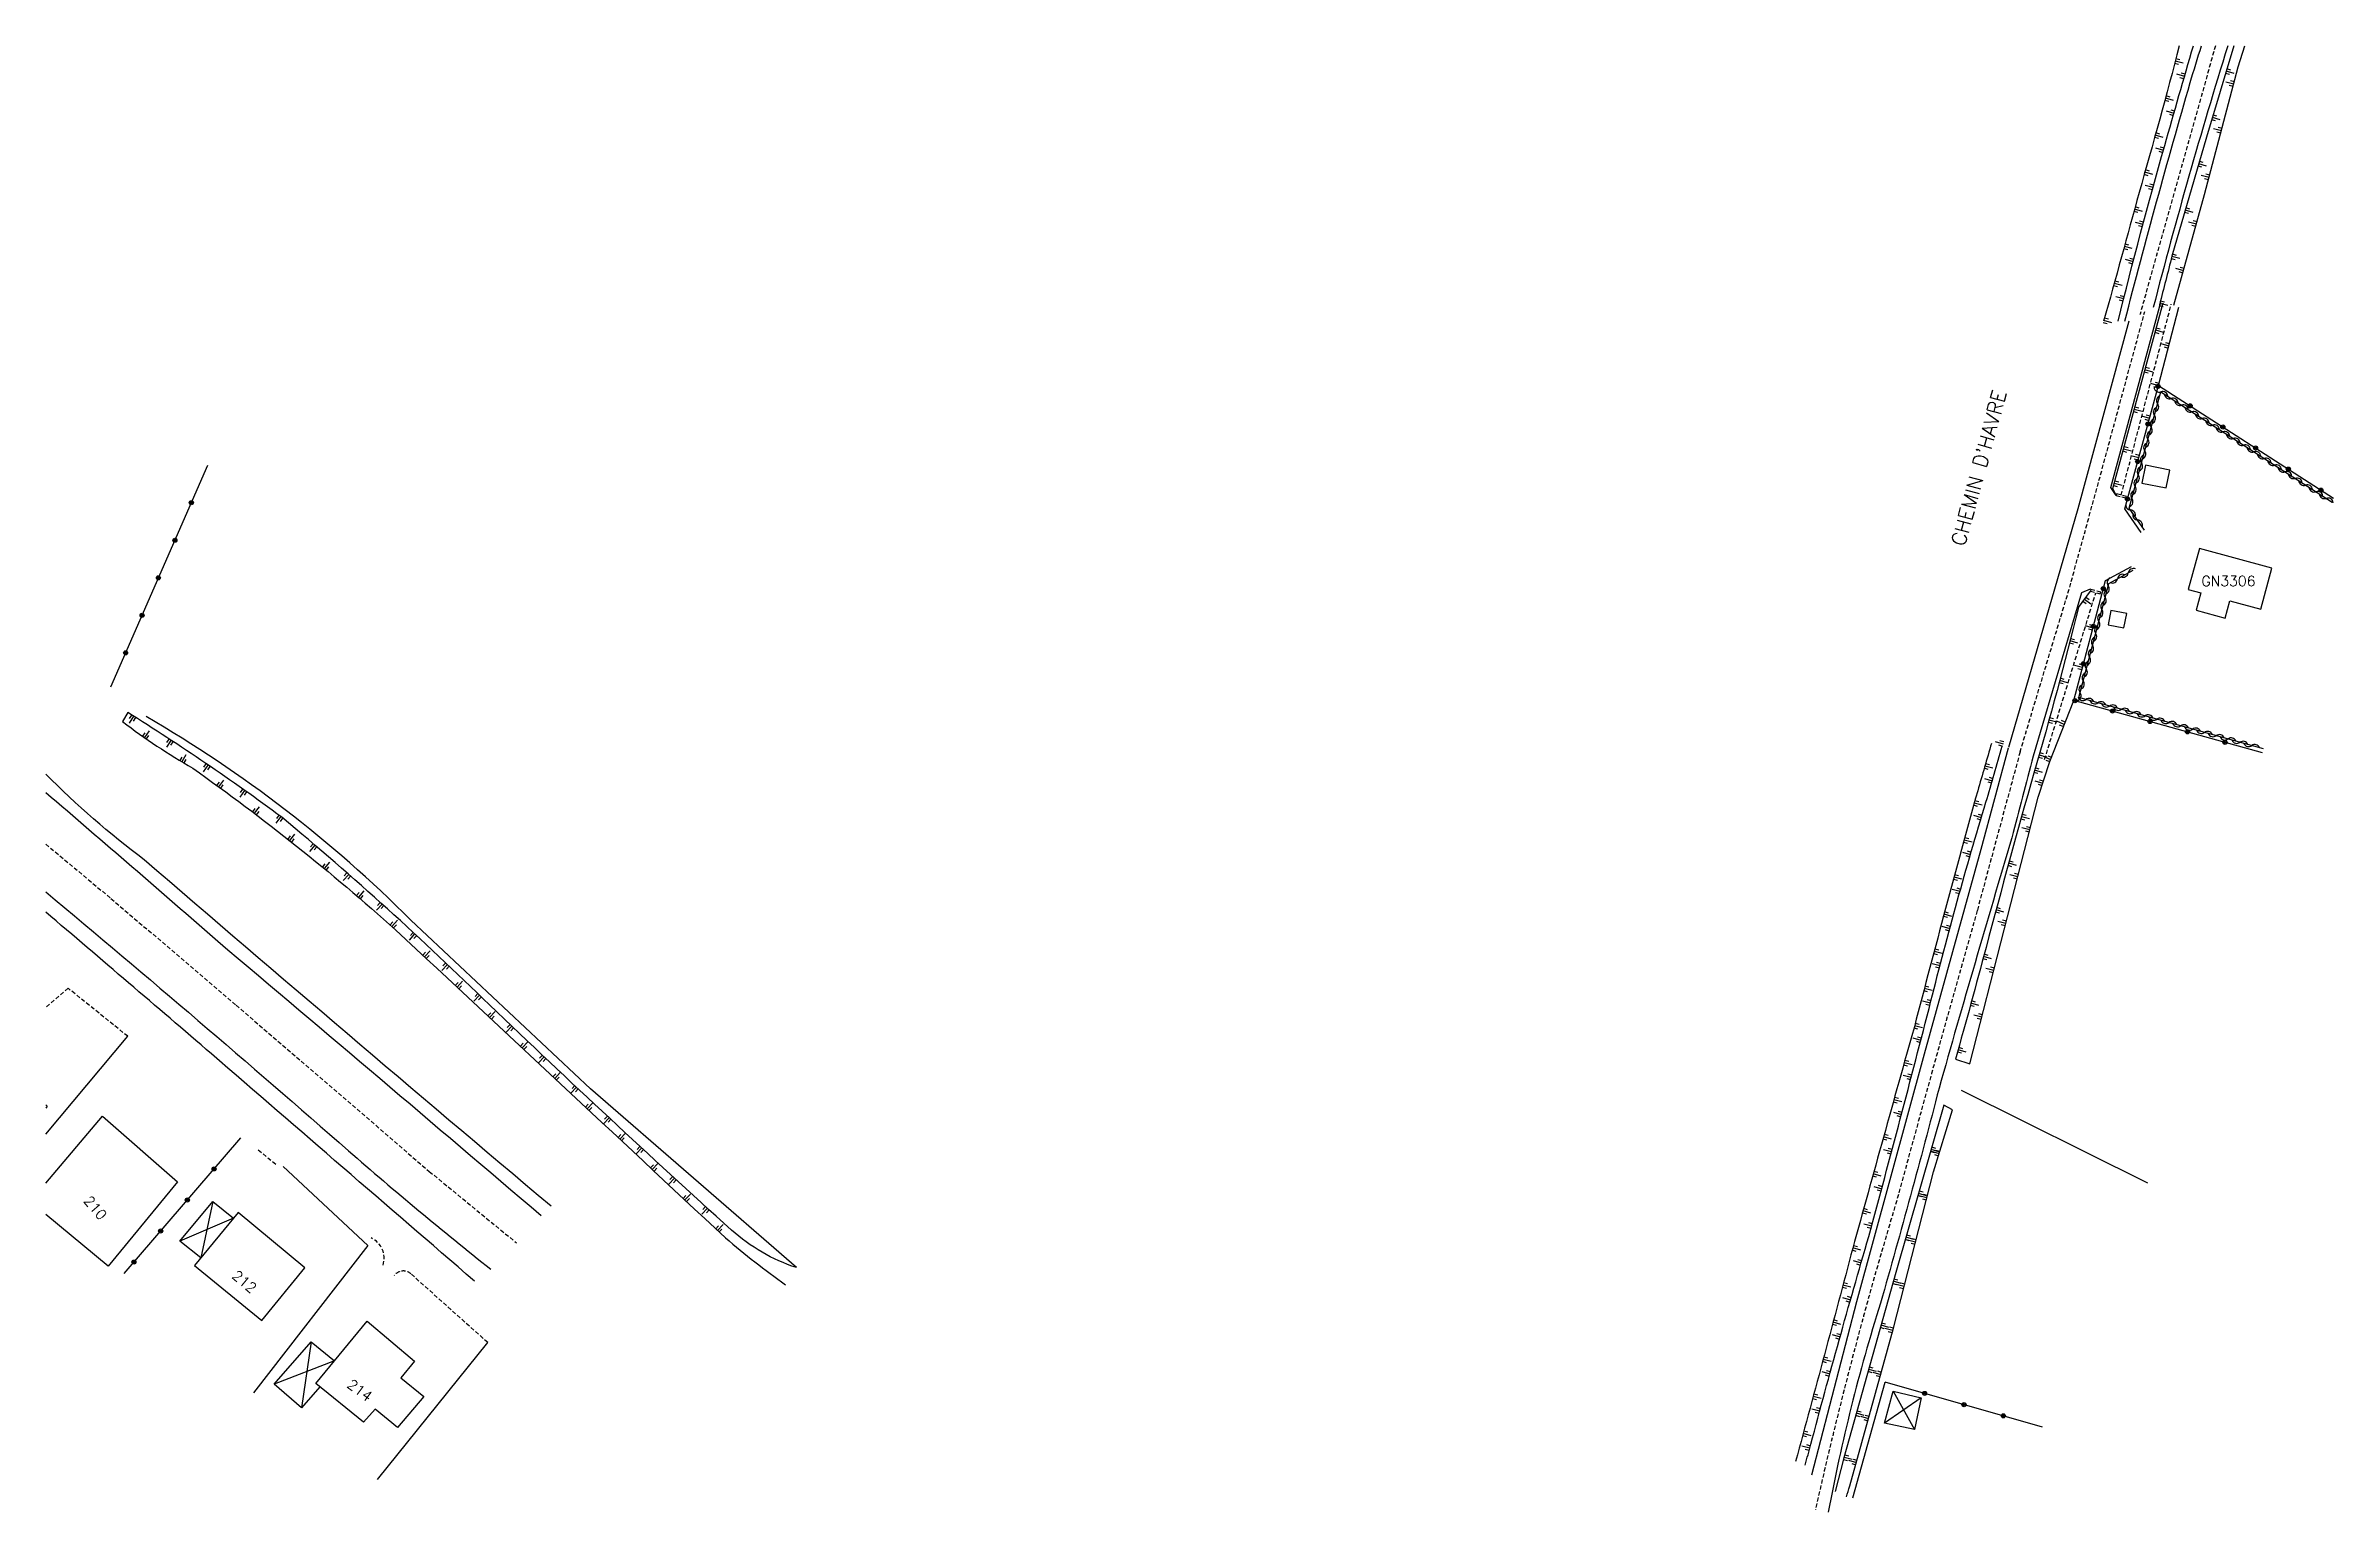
# Model space of a CAD drawing. Header units: millimetres. Extents: x 125000 to 126000, y 125000 to 126000.
# Drawn here: x 125000 to 125279.3, y 125070.9 to 125250 of the extents above; entities that cross this region are included whole.
import ezdxf
from ezdxf.enums import TextEntityAlignment as Align

# ---------------------------------------------------------------- set-up
doc = ezdxf.new("R2010")
doc.units = ezdxf.units.MM
doc.linetypes.add('DASHED', pattern=[0.75, 0.5, -0.25])
doc.layers.get('0').update_dxf_attribs({"linetype": 'CONTINUOUS'})
for name, color, linetype in [('W0001', 6, 'DASHED'), ('W0008', 7, 'CONTINUOUS'), ('W0100', 7, 'CONTINUOUS'), ('W0112', 1, 'DASHED'), ('W0211', 2, 'CONTINUOUS'), ('W0220', 5, 'DASHED'), ('W0310', 3, 'CONTINUOUS'), ('W0322', 7, 'CONTINUOUS'), ('W0984', 7, 'CONTINUOUS'), ('W0989', 7, 'CONTINUOUS'), ('W0991', 7, 'CONTINUOUS')]:
    doc.layers.add(name, color=color, linetype=linetype)
doc.styles.get("Standard").update_dxf_attribs({"font": 'romans.shx', "width": 0.85})

msp = doc.modelspace()

# ---------------------------------------------------------------- texts
at = {"layer": 'W0984'}
msp.add_text('GN3306', height=1.25, dxfattribs=at).set_placement((125266.37, 125184.64), align=Align.MIDDLE)
at = {"layer": 'W0989'}
msp.add_text("CHEMIN D'HAVRE", height=1.75, rotation=74.7694, dxfattribs=at).set_placement((125235.91, 125198.47), align=Align.MIDDLE)
at = {"layer": 'W0991'}
for s, rotation, p in [('210', 310.3458, (125006.05, 125108.11)), ('212', 320.226, (125024.24, 125099.09)), ('214', 323.5019, (125038.33, 125085.83))]:
    msp.add_text(s, height=1.25, rotation=rotation, dxfattribs=at).set_placement(p, align=Align.MIDDLE)

# ---------------------------------------------------------------- blocks, each defined once
blk = doc.blocks.new('t211o')
at = {"color": 0, "linetype": 'Continuous'}
for p, q in [((-0.29, 0.5), (-0.29, 0)), ((0, 1), (0, 0)), ((0.29, 0.5), (0.29, 0))]:
    blk.add_line(p, q, dxfattribs=at)
blk = doc.blocks.new('t322o')
at = {"color": 0, "linetype": 'Continuous'}
for radius in [0.25, 0.15]:
    blk.add_circle((0, 0), radius, dxfattribs=at)
blk = doc.blocks.new('t310o')
at = {"color": 0, "linetype": 'Continuous'}
for centre, start, end in [((-0.5, 0.38), 216.8699, 323.1304), ((0.5, -0.37), 36.8699, 143.1303)]:
    blk.add_arc(centre, 0.625, start, end, dxfattribs=at)
blk = doc.blocks.new('OH01')
at = {"layer": 'W0322', "color": 0}
for radius in [0.25, 0.15]:
    blk.add_circle((0, 0), radius, dxfattribs=at)
blk = doc.blocks.new('TP15')
at = {"color": 0}
for p, q in [((-0.29, 0.5), (-0.29, 0)), ((0, 1), (0, 0)), ((0.29, 0.5), (0.29, 0))]:
    blk.add_line(p, q, dxfattribs=at)

# ---------------------------------------------------------------- linework, layer by layer
at = {"layer": 'W0001'}
for points in [[(125264.78, 125250), (125255.58, 125217.22, 0.000001), (125255.57, 125217.17, 0.000001)], [(125240.94, 125163.77, 0.000544), (125235.71, 125144.4, 0.003077), (125225.89, 125108.98, 0.018289), (125215.96, 125071.22), (125215.96, 125071.22)]]:
    msp.add_lwpolyline(points, format="xyb", dxfattribs=at)
at = {"layer": 'W0001', "flags": 128}
msp.add_lwpolyline([(125240.94, 125163.77), (125246.98, 125183.82), (125250.33, 125196), (125256.16, 125217.53)], dxfattribs=at)
at = {"layer": 'W0001'}
msp.add_lwpolyline([(125000, 125152.52), (125007.95, 125145.88), (125023.22, 125132.86), (125046.8, 125112.55), (125057.45, 125103.82)], dxfattribs=at)
at = {"layer": 'W0008'}
for points in [[(125253.72, 125216.36, -0.007177), (125261.71, 125245.5, -0.006546), (125263.08, 125250)], [(125266.29, 125250, 0.012249), (125257.19, 125218.02, 0.012249)], [(125242.54, 125163.25, 0.00068), (125239.94, 125153.29, 0.003465), (125231.05, 125122.71, -0.006419), (125223.91, 125096.48, 0.029615), (125217.52, 125070.93, -0.000639)], [(125061.66, 125108.3, -0.002894), (125012.02, 125150.59, -0.035156), (125000, 125161.06)], [(125060.47, 125107.12, 0.001109), (125021, 125140.61, 0.002462), (125000, 125158.79)], [(125000, 125146.69, -0.005935), (125036.93, 125115.08, 0.011544), (125054.31, 125100.6, -0.001568)], [(125052.32, 125099.15, -0.000368), (125020.21, 125126.91, 0.000961), (125000, 125144.21)]]:
    msp.add_lwpolyline(points, format="xyb", dxfattribs=at)
at = {"layer": 'W0008', "flags": 128}
for points in [[(125252.65, 125195.09), (125252.01, 125196.07), (125258.11, 125218.7)], [(125254.22, 125216.36), (125247.98, 125193.47), (125239.52, 125164.3)]]:
    msp.add_lwpolyline(points, dxfattribs=at)
at = {"layer": 'W0008'}
for points in [[(125258.79, 125196), (125259.23, 125198.19), (125256.26, 125198.79), (125255.82, 125196.6)], [(125251.7, 125179.27), (125253.62, 125178.91), (125253.95, 125180.66), (125252.03, 125181.02)]]:
    msp.add_lwpolyline(points, close=True, dxfattribs=at)
for points in [[(125249.59, 125183.62), (125249.5, 125183.63), (125248.44, 125183.21), (125248.44, 125183.21), (125242.54, 125163.25)], [(125215.51, 125075.52), (125221.02, 125096.66), (125229.29, 125126.9), (125236.18, 125151.91), (125239.52, 125164.29)]]:
    msp.add_lwpolyline(points, dxfattribs=at)
at = {"layer": 'W0100', "flags": 128}
msp.add_lwpolyline([(125270.32, 125181.21), (125271.68, 125186.19), (125262.82, 125188.6), (125261.47, 125183.61), (125263.02, 125183.19), (125262.44, 125181.07), (125265.97, 125180.11), (125266.55, 125182.24)], close=True, dxfattribs=at)
at = {"layer": 'W0100'}
for points in [[(125000, 125120.67), (125000.18, 125120.53), (125000, 125120.26)], [(125233.75, 125122.48), (125256.48, 125111.17)], [(125000, 125111.13), (125006.93, 125119.28), (125016.09, 125111.29), (125007.61, 125100.96), (125000, 125107.28)], [(125018.94, 125102.01), (125016.37, 125104.02), (125020.38, 125108.88), (125022.93, 125106.85), (125016.37, 125104.02)], [(125026.38, 125094.33), (125031.63, 125100.77), (125023.48, 125107.52), (125018.17, 125101.07), (125026.38, 125094.33)], [(125020.38, 125108.88), (125018.94, 125102.01)], [(125032.94, 125086.66), (125039.24, 125094.26), (125044.99, 125089.36), (125043.34, 125087.36), (125046.14, 125085.07), (125042.94, 125081.27), (125040.19, 125083.52), (125038.79, 125081.92), (125032.94, 125086.66)], [(125033.44, 125086.26), (125031.19, 125083.67), (125027.89, 125086.56), (125032.39, 125091.76), (125035.23, 125089.43), (125027.89, 125086.56)], [(125032.39, 125091.76), (125031.19, 125083.67)], [(125225.47, 125085.73), (125228.88, 125084.91), (125228.06, 125081.04), (125224.4, 125081.81), (125225.47, 125085.73), (125228.06, 125081.04)], [(125228.88, 125084.91), (125224.4, 125081.81)]]:
    msp.add_lwpolyline(points, dxfattribs=at)
at = {"layer": 'W0112'}
for points in [[(125253.91, 125194.97), (125252.69, 125195.27), (125252.65, 125195.09), (125253.86, 125194.8)], [(125249.53, 125183.41), (125250.73, 125183.07), (125250.79, 125183.28), (125249.59, 125183.62)]]:
    msp.add_lwpolyline(points, close=True, dxfattribs=at)
for points in [[(125010, 125129.05), (125002.73, 125134.91), (125000, 125132.57)], [(125025.94, 125115.18), (125028.18, 125113.33)]]:
    msp.add_lwpolyline(points, dxfattribs=at)
for points in [[(125039.7, 125104.42, -0.385532), (125041.16, 125101.11, 2.406845)], [(125053.93, 125091.66), (125044.57, 125100.04, 0.437485), (125042.52, 125099.84, 7.06379)]]:
    msp.add_lwpolyline(points, format="xyb", dxfattribs=at)
at = {"layer": 'W0211'}
for points in [[(125260.37, 125250, -0.007152), (125255.46, 125232.07, -0.001716), (125251.14, 125216.36, -0.001716)], [(125252.9, 125216.36, -0.008802), (125258.59, 125237.81, -0.001734), (125262.09, 125250)], [(125267.04, 125250), (125263.69, 125238.84), (125259.47, 125224.3, -0.000393), (125257.95, 125218.38, -0.000393)], [(125248.06, 125181.4, -0.011628), (125242.62, 125161.19, 0.004108), (125236.79, 125139.91, -0.003039), (125233.06, 125126.24), (125234.79, 125125.7), (125234.79, 125125.7), (125239, 125142.03), (125243.16, 125158.23), (125244.58, 125162.61)], [(125091.6, 125100.81, -0.10247), (125083.7, 125105.37, -0.006543), (125054.14, 125132.89, 0.020133), (125028.79, 125155.81, 0.018945), (125010, 125168.59), (125009.38, 125167.47, 0.03144), (125017.94, 125161.78, -0.028926), (125042.7, 125142.05, -0.000053), (125082.95, 125104.43, 0.021717), (125090.28, 125098.72, -0.006661)], [(125237.44, 125164.82, -0.00279), (125235.77, 125159.03, 0.004014), (125228.04, 125130.22, 0.0013), (125220.52, 125103.16, -0.00166), (125213.55, 125077.14, -0.00166)], [(125214.71, 125076.68, -0.000118), (125215.41, 125079.24, -0.006634), (125222.49, 125104.62, 0.003116), (125230.07, 125133.36, -0.012447), (125236.78, 125157.65, 0.002596), (125238.77, 125164.48)], [(125219.74, 125072.8, -0.001115), (125220.17, 125074.14), (125225.48, 125093.39), (125230.37, 125112.48), (125232.7, 125120.08), (125231.63, 125120.63), (125225.77, 125100.2), (125219.45, 125077.59), (125218.37, 125073.48)]]:
    msp.add_lwpolyline(points, format="xyb", dxfattribs=at)
for points in [[(125259.7, 125218.31), (125263.46, 125231.83), (125267.57, 125247.44), (125268.35, 125250)], [(125252.65, 125195.09), (125252.27, 125195.94), (125258.39, 125218.59)]]:
    msp.add_lwpolyline(points, dxfattribs=at)
at = {"layer": 'W0211', "flags": 128}
for points in [[(125257.82, 125208.53), (125260.31, 125218.08)], [(125248.06, 125181.4), (125249.53, 125183.41)], [(125244.58, 125162.61), (125247.5, 125170.07)]]:
    msp.add_lwpolyline(points, dxfattribs=at)
at = {"layer": 'W0220', "flags": 128}
for points in [[(125253.29, 125195.14), (125259.39, 125218.43)], [(125243.93, 125162.84), (125250.18, 125183.21)]]:
    msp.add_lwpolyline(points, dxfattribs=at)
at = {"layer": 'W0310', "flags": 128}
for points in [[(125256.13, 125190.84), (125254.27, 125193.55), (125258.12, 125207.74), (125279.04, 125194.26)], [(125270.66, 125164.15), (125248.11, 125170.42), (125251.77, 125184.35), (125254.76, 125185.96)]]:
    msp.add_lwpolyline(points, dxfattribs=at)
at = {"layer": 'W0310'}
msp.add_lwpolyline([(125091.6, 125100.81), (125066.48, 125122.62), (125044.55, 125143.24, 0.065102), (125012.25, 125168.08)], format="xyb", dxfattribs=at)
for points in [[(125000, 125117.11), (125010, 125129.05)], [(125028.96, 125113.13), (125039.3, 125103.49), (125025.36, 125085.53)], [(125040.48, 125074.91), (125053.93, 125091.66)], [(125220.52, 125072.69), (125224.48, 125086.81)]]:
    msp.add_lwpolyline(points, dxfattribs=at)
at = {"layer": 'W0322', "flags": 128}
for points in [[(125255.72, 125190.56), (125253.73, 125193.46), (125257.82, 125208.53), (125279.18, 125194.76)], [(125270.53, 125163.67), (125247.5, 125170.07), (125251.35, 125184.69), (125254.52, 125186.4)]]:
    msp.add_lwpolyline(points, dxfattribs=at)
at = {"layer": 'W0322'}
for points in [[(125007.92, 125171.7), (125019.77, 125198.78)], [(125009.56, 125100.09), (125023.8, 125116.65)], [(125243.68, 125081.34), (125224.48, 125086.81)]]:
    msp.add_lwpolyline(points, dxfattribs=at)

# ---------------------------------------------------------------- block references
at = {"layer": 'W0211'}
for name, p, rotation in [('TP15', (125259.88, 125248.13), 255.3571722407413), ('TP15', (125261.01, 125246.28), 73.86791254598783), ('TP15', (125266.11, 125246.9), 253.2604873195756), ('TP15', (125258.68, 125243.59), 254.94339430756), ('TP15', (125267.02, 125245.35), 75.26327489590182), ('TP15', (125259.72, 125241.77), 74.01493179851823), ('TP15', (125264.41, 125241.25), 253.2604873195756), ('TP15', (125257.44, 125239.07), 254.5296163743787), ('TP15', (125258.43, 125237.25), 74.19646354919296), ('TP15', (125265.52, 125239.65), 75.26327489590182), ('TP15', (125256.17, 125234.55), 254.1158384411974), ('TP15', (125262.74, 125235.59), 253.8254921161336), ('TP15', (125257.17, 125232.73), 74.62305032760828), ('TP15', (125264.02, 125233.94), 75.26327489590182), ('TP15', (125254.91, 125230.03), 254.7672836353806), ('TP15', (125261.1, 125229.92), 253.8254921161336), ('TP15', (125255.94, 125228.2), 75.04963710602364), ('TP15', (125262.46, 125228.25), 74.44384547939877), ('TP15', (125253.67, 125225.5), 254.6539637164275), ('TP15', (125254.75, 125223.67), 75.47622388443897), ('TP15', (125259.46, 125224.25), 255.6097958021037), ('TP15', (125252.42, 125220.98), 254.5406437974743), ('TP15', (125260.88, 125222.56), 74.44384547939877), ('TP15', (125253.59, 125219.12), 75.90281066285432), ('TP15', (125257.99, 125218.54), 255.522861552062), ('TP15', (125251.17, 125216.45), 254.4273238785212), ('t211o', (125257.49, 125215.25), 254.8869984433067), ('t211o', (125259.08, 125213.37), 75.37481881019853), ('t211o', (125256.18, 125210.42), 254.8869984433396), ('t211o', (125257.82, 125208.53), 75.37481880967677), ('t211o', (125254.88, 125205.59), 254.8869984431742), ('t211o', (125256.73, 125204.54), 74.82623164902097), ('t211o', (125253.58, 125200.76), 254.8869984435318), ('t211o', (125255.43, 125199.71), 74.82623164931246), ('t211o', (125252.44, 125196.56), 254.8869984433709), ('t211o', (125248.79, 125182.39), 233.6475930781465), ('t211o', (125249.84, 125178.94), 75.2668174149889), ('t211o', (125247.04, 125177.32), 255.1386750047232), ('t211o', (125248.56, 125174.11), 75.26681741474688), ('t211o', (125245.78, 125172.48), 255.1386750047081), ('TP15', (125010.74, 125168.12), 147.7908614310136), ('t211o', (125244.47, 125167.65), 255.1386750046917), ('t211o', (125246.29, 125167.17), 67.29606144885756), ('TP15', (125012.03, 125165.54), 325.0681627251586), ('TP15', (125015.31, 125165.18), 146.7520777568559), ('TP15', (125238.86, 125164.77), 74.03318575258973), ('TP15', (125016.59, 125162.57), 328.8718439775766), ('TP15', (125019.83, 125162.16), 145.7132940826982), ('TP15', (125236.65, 125162.05), 253.9027141304084), ('t211o', (125243.26, 125163.37), 255.1386750046741), ('t211o', (125244.67, 125162.85), 67.29606144932258), ('TP15', (125021.09, 125159.52), 323.9657830471212), ('TP15', (125237.55, 125160.26), 73.64072945352805), ('TP15', (125242.72, 125161.54), 253.6592877139882), ('TP15', (125243.72, 125159.96), 74.3105247496838), ('TP15', (125024.3, 125159.06), 144.6745104085405), ('TP15', (125025.45, 125156.28), 322.8280280750894), ('TP15', (125235.35, 125157.53), 254.5697234991222), ('TP15', (125028.71, 125155.87), 143.6357267343828), ('TP15', (125029.75, 125152.95), 321.6902731030574), ('TP15', (125236.21, 125155.76), 73.36707547060433), ('TP15', (125241.12, 125155.86), 254.4326592226157), ('TP15', (125242.14, 125154.28), 75.60569529213382), ('TP15', (125032.86, 125152.37), 139.4769495800646), ('TP15', (125234.89, 125151.26), 73.89821926751175), ('TP15', (125234.11, 125153.01), 254.7144677930683), ('TP15', (125033.98, 125149.54), 320.5525181310254), ('TP15', (125036.97, 125148.81), 138.7432450693418), ('TP15', (125232.88, 125148.48), 254.8592120870144), ('TP15', (125239.55, 125150.17), 254.6845041371387), ('TP15', (125240.68, 125148.56), 75.60569529213382), ('TP15', (125038.15, 125146.04), 319.4147631589935), ('TP15', (125233.61, 125146.75), 74.42936306441919), ('TP15', (125041.04, 125145.2), 138.0095405586191), ('TP15', (125042.24, 125142.47), 318.2770081869616), ('TP15', (125232.37, 125142.22), 74.9605068613266), ('TP15', (125231.66, 125143.95), 255.0039563809604), ('TP15', (125238.01, 125144.48), 254.9363490516617), ('TP15', (125239.21, 125142.85), 75.60569529213382), ('TP15', (125045.06, 125141.54), 137.2758360478963), ('TP15', (125046.22, 125138.76), 316.9342338492074), ('TP15', (125049.03, 125137.82), 136.5421315371736), ('TP15', (125231.17, 125137.68), 75.49165065823404), ('TP15', (125230.45, 125139.41), 255.1487006749064), ('TP15', (125236.48, 125138.78), 255.0383696420307), ('TP15', (125237.74, 125137.13), 75.55458434519423), ('TP15', (125050.19, 125135.05), 316.9330394787748), ('TP15', (125229.25, 125134.88), 255.2934449688524), ('TP15', (125052.95, 125134.06), 135.8084270264509), ('TP15', (125054.17, 125131.34), 316.9318451083423), ('TP15', (125230.01, 125133.13), 75.56554372153552), ('TP15', (125234.94, 125133.08), 254.7483767316154), ('TP15', (125236.26, 125131.42), 75.55458434519423), ('TP15', (125056.87, 125130.29), 136.4338216599291), ('TP15', (125228.84, 125128.59), 75.45279681665498), ('TP15', (125228.07, 125130.34), 255.4381892627985), ('TP15', (125058.14, 125127.63), 316.9306507379098), ('TP15', (125060.82, 125126.55), 136.6356672262847), ('TP15', (125226.8, 125125.82), 254.3792088819601), ('TP15', (125233.38, 125127.39), 254.4583838212), ('TP15', (125062.11, 125123.91), 316.9294563674774), ('TP15', (125227.66, 125124.05), 75.34004991177444), ('TP15', (125064.78, 125122.83), 136.8375127926402), ('TP15', (125066.08, 125120.2), 316.9282619970449), ('TP15', (125225.54, 125121.3), 254.4290030149202), ('TP15', (125068.75, 125119.11), 137.0393583589959), ('TP15', (125226.46, 125119.51), 75.2273030068939), ('TP15', (125070.05, 125116.49), 316.9270676266124), ('TP15', (125072.73, 125115.41), 137.2412039253514), ('TP15', (125224.28, 125116.77), 254.4787971478803), ('TP15', (125225.26, 125114.97), 75.11455610201337), ('TP15', (125230.08, 125115.22), 253.9917937504888), ('TP15', (125231.06, 125114.74), 72.9725553435512), ('TP15', (125074.02, 125112.77), 316.92587325618), ('TP15', (125223.03, 125112.25), 254.5285912808403), ('TP15', (125076.73, 125111.73), 137.443049491707), ('TP15', (125078, 125109.06), 316.9246788857474), ('TP15', (125224.05, 125110.44), 75.00180919713281), ('TP15', (125228.54, 125109.86), 253.9917937504888), ('TP15', (125229.57, 125109.36), 75.63480156215623), ('TP15', (125080.74, 125108.06), 137.6448950580626), ('TP15', (125221.78, 125107.73), 254.5783854138004), ('TP15', (125222.83, 125105.9), 74.88906229225229), ('TP15', (125081.97, 125105.35), 316.9234845153149), ('TP15', (125227, 125104.5), 253.9917937504888), ('TP15', (125228.19, 125103.96), 75.63480156215623), ('TP15', (125220.53, 125103.2), 254.6281795467605), ('TP15', (125221.55, 125101.39), 73.85897997150832), ('TP15', (125219.33, 125098.67), 255.1228858122618), ('TP15', (125225.47, 125099.13), 254.3892270006499), ('TP15', (125226.8, 125098.55), 75.63480156215623), ('TP15', (125220.25, 125096.88), 74.12973450806383), ('TP15', (125218.98, 125092.36), 74.40048904461932), ('TP15', (125218.12, 125094.13), 255.0566226496502), ('TP15', (125223.97, 125093.76), 254.3892270006499), ('TP15', (125225.41, 125093.15), 74.56587394690112), ('TP15', (125216.91, 125089.6), 254.9903594870385), ('TP15', (125217.73, 125087.84), 74.6712435811748), ('TP15', (125222.47, 125088.38), 254.3892270006499), ('TP15', (125223.93, 125087.77), 74.56587394690112), ('TP15', (125215.69, 125085.07), 254.9240963244269), ('TP15', (125216.5, 125083.31), 74.94199811773032), ('TP15', (125220.97, 125083.01), 254.3892270006499), ('TP15', (125222.44, 125082.39), 74.56587394690112), ('TP15', (125215.29, 125078.78), 74.71566607779555), ('TP15', (125214.47, 125080.54), 254.8578331618152), ('TP15', (125219.47, 125077.63), 254.3892270006499), ('TP15', (125220.96, 125077.01), 74.56587394690112)]:
    msp.add_blockref(name, p, dxfattribs=dict(at, rotation=rotation))
at = {"layer": 'W0310'}
for p, rotation in [((125258.13, 125207.73), 327.2023635689844), ((125257.73, 125206.3), 74.82623164897787), ((125259.39, 125206.92), 327.2023635689844), ((125256.94, 125203.41), 74.82623164897787), ((125257.34, 125204.85), 74.82623164897787), ((125260.65, 125206.1), 327.2023635689844), ((125261.91, 125205.29), 327.2023635689844), ((125263.17, 125204.48), 327.2023635689844), ((125264.43, 125203.67), 327.2023635689844), ((125256.16, 125200.51), 74.82623164897787), ((125256.55, 125201.96), 74.82623164897787), ((125265.7, 125202.85), 327.2023635689844), ((125266.96, 125202.04), 327.2023635689844), ((125268.22, 125201.23), 327.2023635689844), ((125255.37, 125197.61), 74.82623164897787), ((125255.77, 125199.06), 74.82623164897787), ((125269.48, 125200.42), 327.2023635689844), ((125270.74, 125199.6), 327.2023635689844), ((125272, 125198.79), 327.2023635689844), ((125273.26, 125197.98), 327.2023635689844), ((125254.59, 125194.72), 74.82623164897787), ((125254.98, 125196.17), 74.82623164897787), ((125274.52, 125197.17), 327.2023635689844), ((125275.78, 125196.35), 327.2023635689844), ((125277.04, 125195.54), 327.2023635689844), ((125254.44, 125193.31), 124.4158205283534), ((125255.29, 125192.08), 124.4158205283534), ((125278.3, 125194.73), 327.2023635689844), ((125251.7, 125184.06), 75.26681741481386), ((125252.83, 125184.92), 28.39446325916498), ((125254.15, 125185.63), 28.39446325916498), ((125250.93, 125181.16), 75.26681741481386), ((125251.32, 125182.61), 75.26681741481386), ((125250.17, 125178.25), 75.26681741481386), ((125250.55, 125179.7), 75.26681741481386), ((125249.41, 125175.35), 75.26681741481386), ((125249.79, 125176.8), 75.26681741481386), ((125248.65, 125172.45), 75.26681741481386), ((125249.03, 125173.9), 75.26681741481386), ((125248.26, 125171), 75.26681741481386), ((125248.98, 125170.18), 164.4531474559211), ((125250.43, 125169.78), 164.4531474559211), ((125251.87, 125169.38), 164.4531474559211), ((125253.32, 125168.98), 164.4531474559211), ((125254.76, 125168.57), 164.4531474559211), ((125256.21, 125168.17), 164.4531474559211), ((125257.65, 125167.77), 164.4531474559211), ((125259.1, 125167.37), 164.4531474559211), ((125260.54, 125166.97), 164.4531474559211), ((125261.99, 125166.56), 164.4531474559211), ((125263.43, 125166.16), 164.4531474559211), ((125264.88, 125165.76), 164.4531474559211), ((125266.32, 125165.36), 164.4531474559211), ((125267.77, 125164.95), 164.4531474559211), ((125269.21, 125164.55), 164.4531474559211)]:
    msp.add_blockref('t310o', p, dxfattribs=dict(at, rotation=rotation))
at = {"layer": 'W0322'}
for name, p, rotation in [('t322o', (125257.78, 125208.4), 74.82623164898112), ('t322o', (125256.54, 125203.81), 74.82623164898112), ('t322o', (125261.7, 125206.03), 327.2023635690355), ('t322o', (125265.69, 125203.45), 327.2023635690355), ('t322o', (125255.29, 125199.23), 74.82623164898112), ('t322o', (125269.68, 125200.88), 327.2023635690355), ('t322o', (125273.68, 125198.31), 327.2023635690355), ('t322o', (125277.67, 125195.73), 327.2023635690355), ('OH01', (125017.76, 125194.2), 66.36929482540779), ('t322o', (125254.05, 125194.65), 74.82623164898112), ('OH01', (125015.76, 125189.62), 66.36929482540779), ('OH01', (125013.75, 125185.03), 66.36929482540779), ('t322o', (125251.09, 125183.71), 75.26681741489202), ('OH01', (125011.75, 125180.45), 66.36929482540779), ('t322o', (125249.88, 125179.12), 75.26681741489202), ('OH01', (125009.74, 125175.87), 66.36929482540779), ('t322o', (125248.67, 125174.53), 75.26681741489202), ('t322o', (125247.64, 125170.03), 164.453147455963), ('t322o', (125252.22, 125168.76), 164.453147455963), ('t322o', (125256.8, 125167.49), 164.453147455963), ('t322o', (125261.37, 125166.22), 164.453147455963), ('t322o', (125265.95, 125164.94), 164.453147455963), ('OH01', (125020.54, 125112.85), 49.31146834928585), ('OH01', (125017.28, 125109.06), 49.31146834928585), ('OH01', (125014.02, 125105.27), 49.31146834928585), ('OH01', (125010.76, 125101.48), 49.31146834928585), ('OH01', (125229.29, 125085.44), 164.08856672179), ('OH01', (125234.1, 125084.07), 164.08856672179), ('OH01', (125238.91, 125082.7), 164.08856672179)]:
    msp.add_blockref(name, p, dxfattribs=dict(at, rotation=rotation))

msp.set_redraw_order([(e.dxf.handle, doc.entitydb.next_handle()) for e in msp.query("TEXT MTEXT ATTDEF DIMENSION ARC_DIMENSION")])  # texts and dimensions are drawn at this point

doc.saveas('drawing.dxf')
